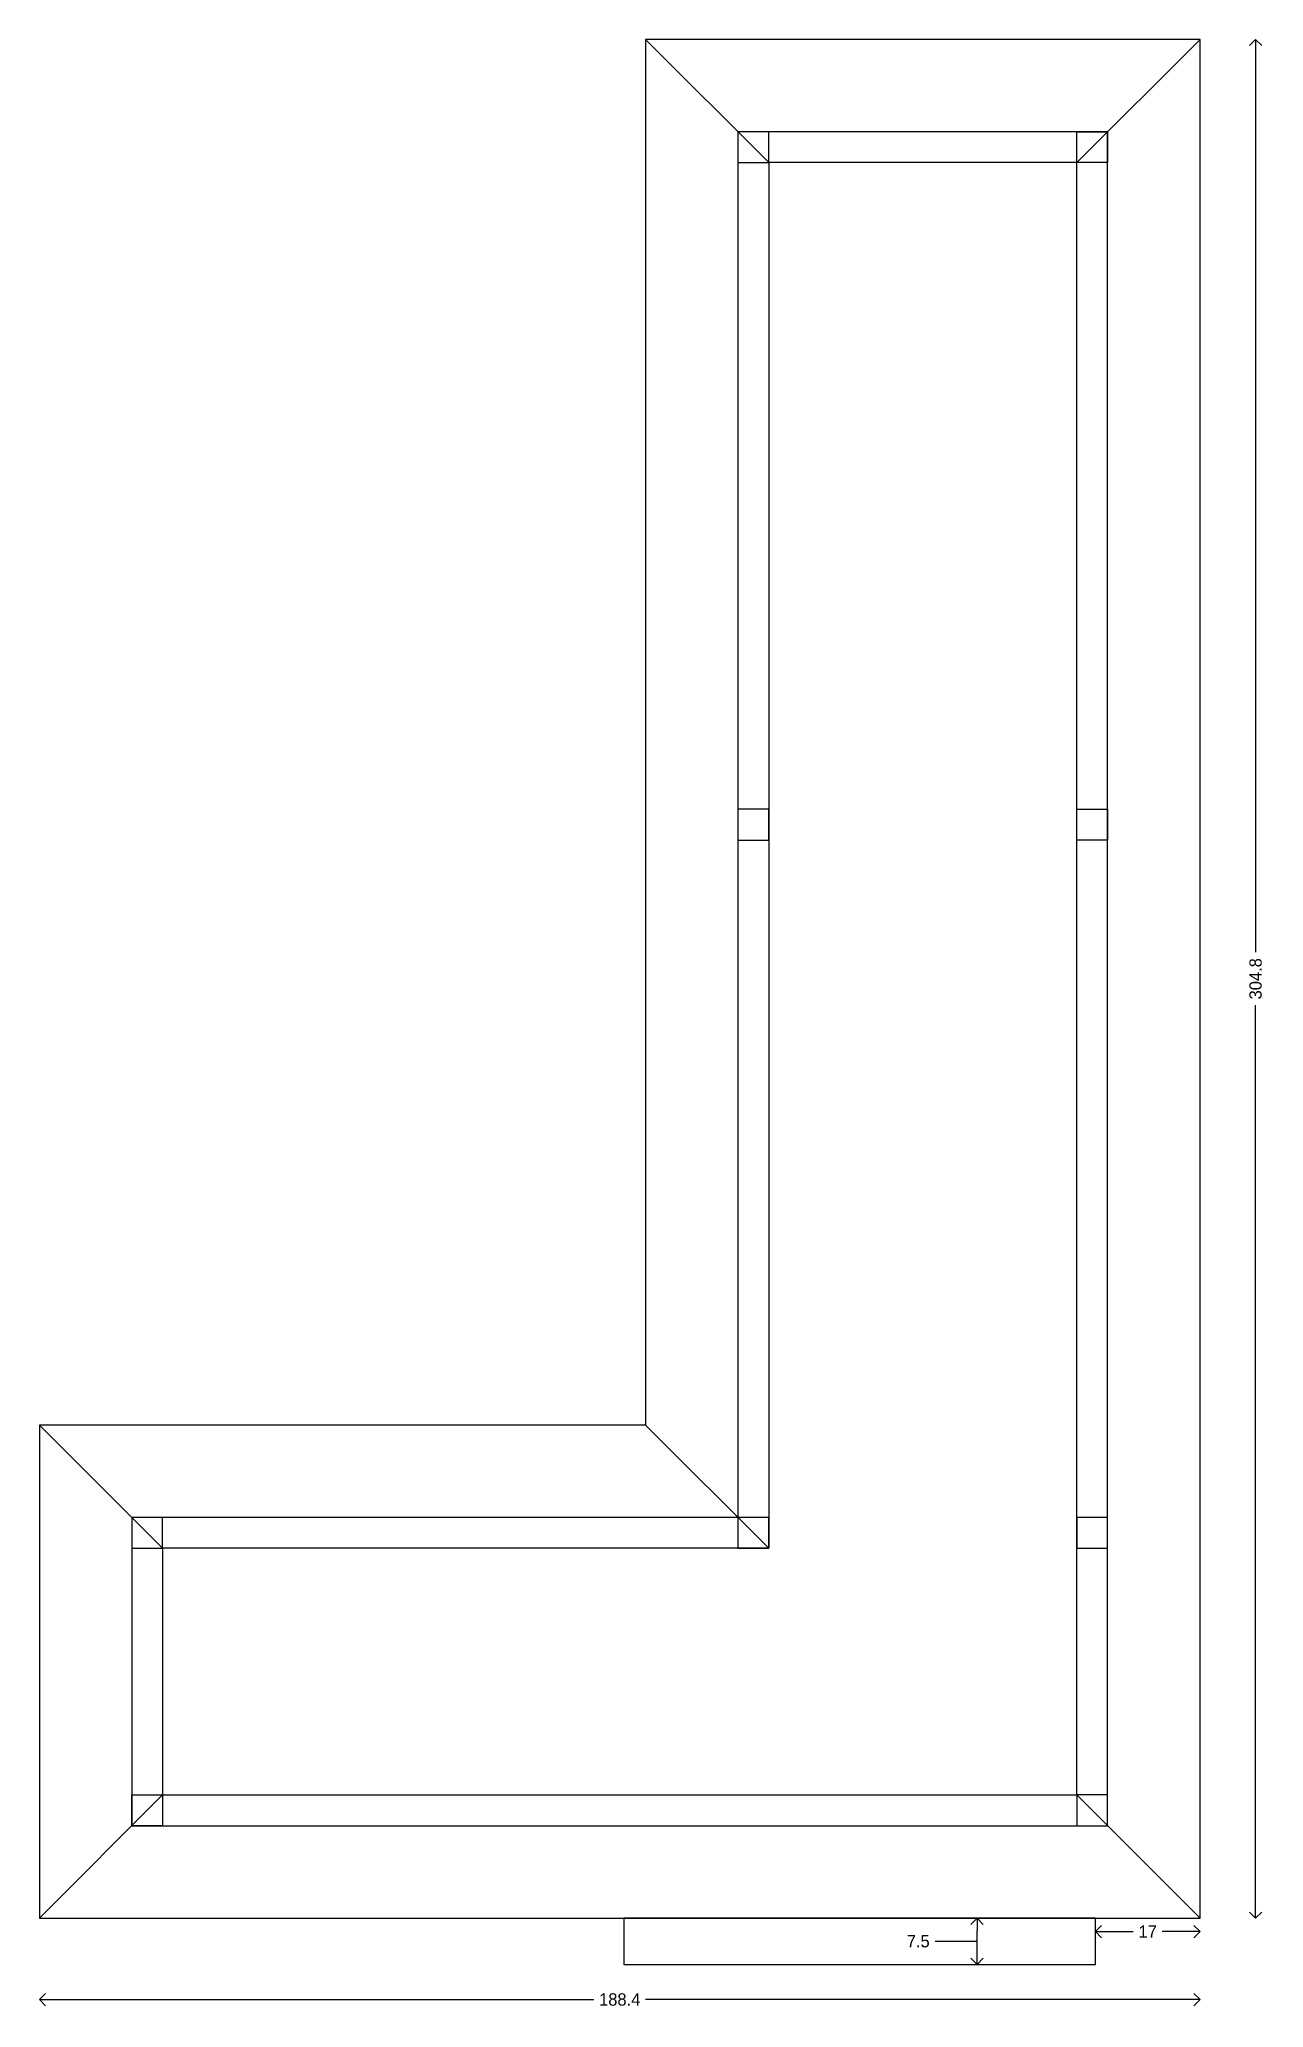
# Model space of a CAD drawing. Header units: metres. Extents: x -16 to 65907, y -5261 to 15511.
# Drawn here: x 65601.4 to 65800.1, y 5965 to 6284.3 of the extents above; entities that cross this region are included whole.
import ezdxf

# ---------------------------------------------------------------- set-up
doc = ezdxf.new("R2010")
doc.units = ezdxf.units.M
doc.header["$PDMODE"] = 67
doc.header["$PDSIZE"] = -5
doc.layers.get('0').update_dxf_attribs({"color": 6})
doc.layers.add('BC-TEXT', color=7, linetype='Continuous')
doc.styles.add('BC-1IN10-1', font='FreeSans.ttf', dxfattribs={"height": 2})
doc.dimstyles.new('BC-1IN10-1', dxfattribs={"dimtxt": 2, "dimasz": 2, "dimexe": 0.18, "dimexo": 0.0625, "dimgap": 1, "dimtad": 0, "dimtoh": 1, "dimzin": 12, "dimdsep": 46, "dimtxsty": 'BC-1IN10-1', "dimblk": 'OPEN90', "dimcen": 0.09, "dimse1": 1, "dimse2": 1, "dimclrd": 256, "dimclre": 256, "dimclrt": 7, "dimadec": 0, "dimazin": 0, "dimtfac": 1, "dimtdec": 1, "dimtofl": 0, "dimtmove": 1, "dimatfit": 3, "dimldrblk": 'OPEN90', "dimfxl": 1, "dimtolj": 1, "dimtzin": 0, "dimlwd": -1, "dimarcsym": 0})

msp = doc.modelspace()

# ---------------------------------------------------------------- blocks, each defined once
blk = doc.blocks.new('_OPEN90')
at = {"color": 0, "linetype": 'ByBlock'}
for p, q in [((0, 0), (-1, 0)), ((-0.5, 0.5), (0, 0)), ((0, 0), (-0.5, -0.5))]:
    blk.add_line(p, q, dxfattribs=at)
blk = doc.blocks.new('*D2612')
at = {"layer": 'BC-TEXT'}
for p, q in [((65603.41, 5966.3), (65691.4, 5966.3)), ((65787.81, 5966.3), (65699.81, 5966.3))]:
    blk.add_line(p, q, dxfattribs=at)
at = {"layer": 'Defpoints', "color": 0}
for p in [(65601.41, 5979.5), (65789.81, 5979.5), (65789.81, 5966.3)]:
    blk.add_point(p, dxfattribs=at)
at = {"layer": 'BC-TEXT', "xscale": 2, "yscale": 2, "zscale": 2, "rotation": 180}
blk.add_blockref('_OPEN90', (65601.41, 5966.3), dxfattribs=at)
at = {"layer": 'BC-TEXT', "xscale": 2, "yscale": 2, "zscale": 2}
blk.add_blockref('_OPEN90', (65789.81, 5966.3), dxfattribs=at)
at = {"layer": 'BC-TEXT', "color": 7, "insert": (65695.61, 5966.3), "char_height": 2, "attachment_point": 5, "style": 'BC-1IN10-1'}
blk.add_mtext('\\A1;188.4', dxfattribs=at)
blk = doc.blocks.new('*D2613')
at = {"layer": 'BC-TEXT'}
for p, q in [((65798.82, 6282.3), (65798.82, 6136.19)), ((65798.82, 5981.5), (65798.82, 6127.61))]:
    blk.add_line(p, q, dxfattribs=at)
at = {"layer": 'Defpoints', "color": 0}
for p in [(65789.81, 6284.3), (65798.82, 6284.3), (65789.81, 5979.5)]:
    blk.add_point(p, dxfattribs=at)
at = {"layer": 'BC-TEXT', "xscale": 2, "yscale": 2, "zscale": 2}
for p, rotation in [((65798.82, 6284.3), 90), ((65798.82, 5979.5), 270)]:
    blk.add_blockref('_OPEN90', p, dxfattribs=dict(at, rotation=rotation))
at = {"layer": 'BC-TEXT', "color": 7, "insert": (65798.82, 6131.9), "char_height": 2, "attachment_point": 5, "rotation": 90, "style": 'BC-1IN10-1'}
blk.add_mtext('\\A1;304.8', dxfattribs=at)
blk = doc.blocks.new('*D2614')
at = {"layer": 'BC-TEXT'}
for p, q in [((65746.81, 5975.75), (65748.81, 5975.75)), ((65748.81, 5975.75), (65753.61, 5975.75)), ((65753.61, 5974), (65753.61, 5977.5))]:
    blk.add_line(p, q, dxfattribs=at)
at = {"layer": 'Defpoints', "color": 0}
for p in [(65753.61, 5979.5), (65772.81, 5979.5), (65772.81, 5972)]:
    blk.add_point(p, dxfattribs=at)
at = {"layer": 'BC-TEXT', "xscale": 2, "yscale": 2, "zscale": 2}
for p, rotation in [((65753.61, 5979.5), 90), ((65753.61, 5972), 270)]:
    blk.add_blockref('_OPEN90', p, dxfattribs=dict(at, rotation=rotation))
at = {"layer": 'BC-TEXT', "color": 7, "insert": (65744.06, 5975.75), "char_height": 2, "attachment_point": 5, "style": 'BC-1IN10-1'}
blk.add_mtext('\\A1;7.5', dxfattribs=at)
blk = doc.blocks.new('*D2615')
at = {"layer": 'BC-TEXT'}
for p, q in [((65774.81, 5977.33), (65778.97, 5977.33)), ((65787.81, 5977.33), (65783.64, 5977.33))]:
    blk.add_line(p, q, dxfattribs=at)
at = {"layer": 'Defpoints', "color": 0}
for p in [(65772.81, 5979.5), (65789.81, 5979.5), (65789.81, 5977.33)]:
    blk.add_point(p, dxfattribs=at)
at = {"layer": 'BC-TEXT', "xscale": 2, "yscale": 2, "zscale": 2, "rotation": 180}
blk.add_blockref('_OPEN90', (65772.81, 5977.33), dxfattribs=at)
at = {"layer": 'BC-TEXT', "xscale": 2, "yscale": 2, "zscale": 2}
blk.add_blockref('_OPEN90', (65789.81, 5977.33), dxfattribs=at)
at = {"layer": 'BC-TEXT', "color": 7, "insert": (65781.31, 5977.33), "char_height": 2, "attachment_point": 5, "style": 'BC-1IN10-1'}
blk.add_mtext('\\A1;17', dxfattribs=at)

# ---------------------------------------------------------------- dimensions: what is measured, and where the dimension line sits
at = {"layer": 'BC-TEXT'}
for base, p1, p2, angle, picture, middle in [((65798.816, 6284.301), (65789.805, 5979.501), (65789.805, 6284.301), 270, '*D2613', (65798.816, 6131.901)), ((65789.805, 5966.299), (65601.407, 5979.501), (65789.805, 5979.501), 180, '*D2612', (65695.606, 5966.299)), ((65753.613, 5979.501), (65772.808, 5972.001), (65772.808, 5979.501), 90, '*D2614', (65745.806, 5975.751))]:
    dim = msp.add_linear_dim(base=base, p1=p1, p2=p2, angle=angle, dimstyle='BC-1IN10-1', dxfattribs=at)
    dim.commit()
    dim.dimension.update_dxf_attribs({"geometry": picture, "text_midpoint": middle})
dim = msp.add_linear_dim(base=(65789.805, 5977.334), p1=(65772.808, 5979.501), p2=(65789.805, 5979.501), dimstyle='BC-1IN10-1', dxfattribs=at)
dim.commit()
dim.dimension.update_dxf_attribs({"geometry": '*D2615', "text_midpoint": (65781.307, 5977.334)})

# ---------------------------------------------------------------- linework, layer by layer
at = {"layer": 'BC-TEXT'}
for p, q in [((65719.805, 6264.301), (65699.805, 6284.301)), ((65769.805, 6264.301), (65789.805, 6284.301)), ((65621.407, 6039.501), (65601.407, 6059.501)), ((65719.805, 6039.501), (65699.805, 6059.501)), ((65621.407, 5999.501), (65601.407, 5979.501)), ((65769.805, 5999.501), (65789.805, 5979.501))]:
    msp.add_line(p, q, dxfattribs=at)
for points in [[(65601.407, 6059.501), (65601.407, 5979.501), (65789.805, 5979.501), (65789.805, 6284.301), (65699.805, 6284.301), (65699.805, 6059.501)], [(65616.407, 6044.501), (65616.407, 5994.501), (65774.805, 5994.501), (65774.805, 6269.301), (65714.805, 6269.301), (65714.805, 6044.501)], [(65714.805, 6269.301), (65714.805, 6264.301), (65719.805, 6264.301), (65719.805, 6269.301)], [(65774.805, 6269.301), (65774.805, 6264.301), (65769.805, 6264.301), (65769.805, 6269.301)], [(65621.407, 6039.501), (65621.407, 5999.501), (65769.805, 5999.501), (65769.805, 6264.301), (65719.805, 6264.301), (65719.805, 6039.501)], [(65714.805, 6159.401), (65714.805, 6154.401), (65719.805, 6154.401), (65719.805, 6159.401)], [(65774.805, 6159.401), (65774.805, 6154.401), (65769.805, 6154.401), (65769.805, 6159.401)], [(65616.407, 6044.501), (65616.407, 6039.501), (65621.407, 6039.501), (65621.407, 6044.501)], [(65714.805, 6044.501), (65714.805, 6039.501), (65719.805, 6039.501), (65719.805, 6044.501)], [(65769.805, 6044.501), (65769.805, 6039.501), (65774.805, 6039.501), (65774.805, 6044.501)], [(65621.407, 5999.501), (65621.407, 5994.501), (65616.407, 5994.501), (65616.407, 5999.501)], [(65769.805, 5999.501), (65769.805, 5994.501), (65774.805, 5994.501), (65774.805, 5999.501)], [(65772.808, 5972.001), (65772.808, 5979.501), (65696.304, 5979.501), (65696.304, 5972.001)]]:
    msp.add_lwpolyline(points, close=True, dxfattribs=at)

msp.set_redraw_order([(e.dxf.handle, doc.entitydb.next_handle()) for e in msp.query("TEXT MTEXT ATTDEF DIMENSION ARC_DIMENSION")])  # texts and dimensions are drawn at this point

doc.saveas('drawing.dxf')
